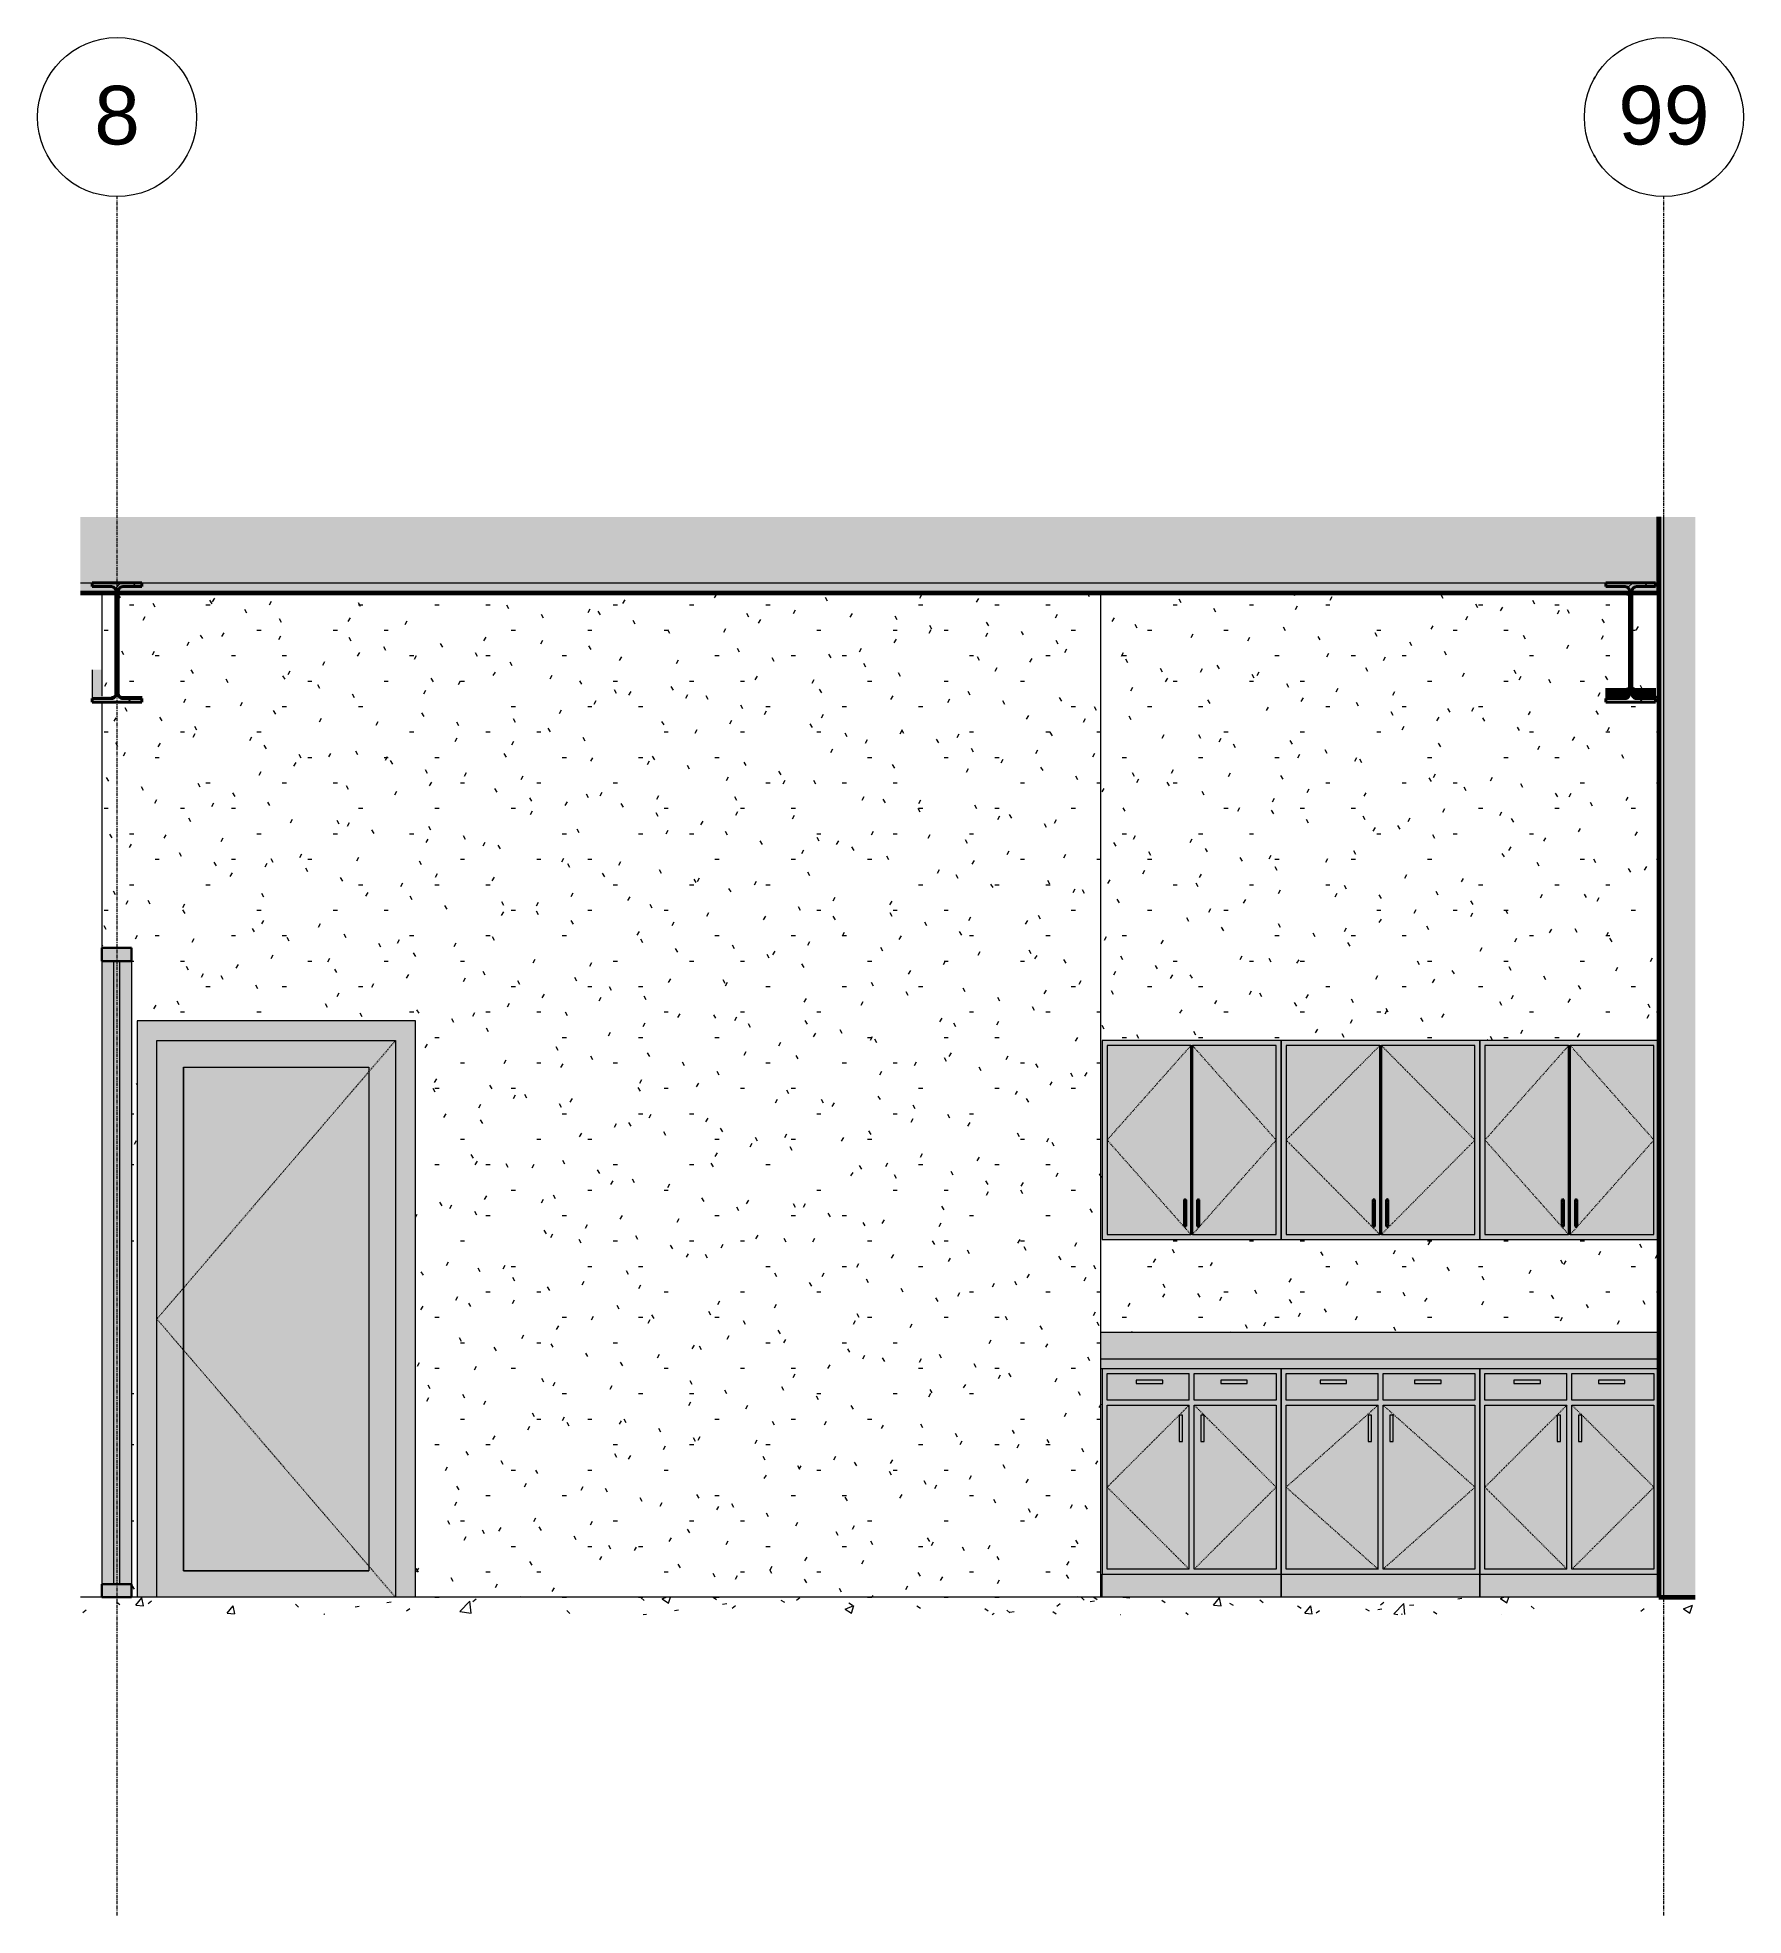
# Model space of a CAD drawing. Header units: inches. Extents: x -1667 to 6641, y -48 to 265.
# Drawn here: x 6383.4 to 6640.7, y -48 to 235.3 of the extents above; entities that cross this region are included whole.
import ezdxf

# ---------------------------------------------------------------- set-up
doc = ezdxf.new("R2010")
doc.units = ezdxf.units.IN
doc.header["$MEASUREMENT"] = 0
for name, pattern in [('Dash', [0.25, 0.125, -0.125]), ('Dash 1_16_', [0.125, 0.0625, -0.0625]), ('Grid Line 1_2_', [0.875, 0.5, -0.125, 0.125, -0.125])]:
    doc.linetypes.add(name, pattern=pattern)
for name, color, linetype, lineweight in [('A-DOOR', 31, 'Continuous', 18), ('A-DOOR-FRAM', 31, 'Continuous', 9), ('A-DOOR-GLAZ', 31, 'Continuous', 9), ('A-GLAZ-CURT', 52, 'Continuous', 9), ('A-GLAZ-CWMG', 51, 'Continuous', 9), ('A-ROOF', 132, 'Continuous', 18), ('A-ROOF-PATT', 132, 'Continuous', 60), ('A-WALL', 113, 'Continuous', 18), ('A-WALL-PATT', 111, 'Continuous', 18), ('C-BLDG-PADS', 91, 'Continuous', 9), ('I-WALL', 2, 'Continuous', 18), ('L-SITE-WALL', 31, 'Continuous', 18), ('Q-CASE', 31, 'Continuous', 9), ('S-BEAM', 12, 'Continuous', 9), ('S-GRID', 1, 'Continuous', 9), ('S-GRID-IDEN', 1, 'Continuous', 9)]:
    doc.layers.add(name, color=color, linetype=linetype, lineweight=lineweight)
doc.styles.add('Arial', font='arial.ttf', dxfattribs={"height": 8.851796})
pattern_1 = [(161.57, (6547.226, 0.24), (-1.92045124, 0.00015035), [0, -13.661, 1.517, 0]), (18.43, (6546.746, 0.24), (-1.92045124, -0.00015035), [0, -13.661, 1.517, 0]), (108.43, (6547.226, 0.24), (0.95996907, -4.80073665), [4.553, -10.625]), (71.57, (6546.746, 0.24), (0.95996907, 4.80073665), [4.553, -10.625])]
pattern_2 = [(45, (6546.986, 0), (-4.751758, 4.751758), []), (45, (6546.986, 7.2), (-4.751758, 4.751758), [])]
pattern_3 = [(0, (6546.986, 0), (15.36, 3.84), [0.634, -10.886, 0.634, -10.886, -61.44]), (0, (6546.986, 0), (15.36, 3.84), [-23.04, 0.634, -22.406, 0.634, -10.886, -26.88]), (0, (6546.986, 0), (15.36, 3.84), [-57.6, 0.634, -7.046, 0.634, -18.566]), (120, (6552.746, 1.92), (-11.00554, 11.38215), [0.634, -10.886, 0.634, -10.886, -61.44]), (120, (6552.746, 1.92), (-11.00554, 11.38215), [-23.04, 0.634, -22.406, 0.634, -10.886, -26.88]), (120, (6552.746, 1.92), (-11.00554, 11.38215), [-57.6, 0.634, -7.046, 0.634, -18.566]), (240, (6554.666, 9.6), (-4.35446, -15.22215), [0.634, -10.886, 0.634, -10.886, -61.44]), (240, (6554.666, 9.6), (-4.35446, -15.22215), [-23.04, 0.634, -22.406, 0.634, -10.886, -26.88]), (240, (6554.666, 9.6), (-4.35446, -15.22215), [-57.6, 0.634, -7.046, 0.634, -18.566])]

# ---------------------------------------------------------------- blocks, each defined once
blk = doc.blocks.new('W-Wide Flange - W18X50-622134-Conference - North Elevation')
at = {"layer": 'S-BEAM'}
h = blk.add_hatch(dxfattribs=at)
h.set_pattern_fill('FP_42', color=256, style=0, pattern_type=2)
h.set_pattern_definition(pattern_2)
h.paths.add_polyline_path([(1801.12, 135.05), (1804.69, 135.05), (1804.69, 135.63), (1801.64, 135.64), (1801.5, 135.69), (1801.37, 135.77), (1801.26, 135.88), (1801.18, 136.01), (1801.12, 136.23), (1801.11, 136.31), (1801.13, 151.97), (1801.18, 152.11), (1801.26, 152.24), (1801.37, 152.35), (1801.5, 152.43), (1801.64, 152.48), (1801.79, 152.5), (1804.69, 152.5), (1804.69, 153.07), (1797.19, 153.07), (1797.19, 152.5), (1800.23, 152.48), (1800.37, 152.43), (1800.5, 152.35), (1800.61, 152.24), (1800.69, 152.11), (1800.74, 151.97), (1800.76, 151.82), (1800.74, 136.15), (1800.69, 136.01), (1800.61, 135.88), (1800.5, 135.77), (1800.37, 135.69), (1800.23, 135.64), (1800.08, 135.63), (1797.19, 135.63), (1797.19, 135.05), (1799.22, 135.05)], flags=0)
for points in [[(1797.19, 135.63), (1800.08, 135.64), (1800.08, 135.98), (1798.62, 135.98), (1798.62, 139.95), (1797.19, 139.95), (1797.19, 137.14)], [(1800.08, 135.63), (1800.23, 135.64), (1800.38, 135.7), (1800.51, 135.78), (1800.62, 135.89), (1800.7, 136.03), (1800.74, 136.18), (1800.76, 136.31), (1800.74, 136.51), (1800.69, 136.36), (1800.6, 136.23), (1800.49, 136.12), (1800.36, 136.04), (1800.21, 136), (1800.08, 135.98), (1800.08, 135.64)], [(1801.79, 135.63), (1801.79, 135.98), (1801.64, 136), (1801.49, 136.06), (1801.36, 136.14), (1801.25, 136.25), (1801.17, 136.39), (1801.12, 136.59), (1801.11, 136.66), (1801.13, 136.15), (1801.19, 136), (1801.27, 135.87), (1801.38, 135.77), (1801.52, 135.69), (1801.67, 135.64)], [(1804.69, 135.63), (1804.69, 135.98), (1801.79, 135.98), (1801.79, 135.63), (1803.03, 135.63)]]:
    blk.add_hatch(color=71, dxfattribs=at).paths.add_polyline_path(points, flags=0)
at = {"layer": 'S-BEAM', "color": 170, "lineweight": 40}
for p, q in [((1804.69, 153.07), (1797.19, 153.07)), ((1797.19, 153.07), (1797.19, 152.5)), ((1804.69, 152.5), (1804.69, 153.07)), ((1797.19, 152.5), (1800.08, 152.5)), ((1800.76, 151.82), (1800.76, 136.31)), ((1801.11, 136.31), (1801.11, 151.82)), ((1801.79, 152.5), (1804.69, 152.5)), ((1800.08, 135.63), (1797.19, 135.63)), ((1797.19, 135.63), (1797.19, 135.05)), ((1797.19, 135.05), (1804.69, 135.05)), ((1804.69, 135.63), (1801.79, 135.63)), ((1804.69, 135.05), (1804.69, 135.63))]:
    blk.add_line(p, q, dxfattribs=at)
at = {"layer": 'S-BEAM', "color": 7}
for p, q in [((1797.19, 139.95), (1797.19, 135.63)), ((1804.69, 135.63), (1804.69, 135.98))]:
    blk.add_line(p, q, dxfattribs=at)
at = {"layer": 'S-BEAM', "color": 170, "lineweight": 40, "flags": 128}
for points in [[(1800.08, 152.5), (1800.23, 152.48), (1800.37, 152.43), (1800.5, 152.35), (1800.61, 152.24), (1800.69, 152.11), (1800.74, 151.97), (1800.76, 151.82)], [(1801.11, 151.82), (1801.13, 151.97), (1801.18, 152.11), (1801.26, 152.24), (1801.37, 152.35), (1801.5, 152.43), (1801.64, 152.48), (1801.79, 152.5)], [(1800.76, 136.31), (1800.74, 136.15), (1800.69, 136.01), (1800.61, 135.88), (1800.5, 135.77), (1800.37, 135.69), (1800.23, 135.64), (1800.08, 135.63)], [(1801.79, 135.63), (1801.64, 135.64), (1801.5, 135.69), (1801.37, 135.77), (1801.26, 135.88), (1801.18, 136.01), (1801.13, 136.15), (1801.11, 136.31)]]:
    blk.add_lwpolyline(points, dxfattribs=at)
blk = doc.blocks.new('W-Wide Flange - W18X50-V48-Conference - North Elevation')
at = {"layer": 'S-BEAM'}
h = blk.add_hatch(dxfattribs=at)
h.set_pattern_fill('FP_42', color=256, style=0, pattern_type=2)
h.set_pattern_definition(pattern_2)
h.paths.add_polyline_path([(2031.43, 135.05), (2033.06, 135.05), (2033.06, 135.63), (2030.02, 135.64), (2029.87, 135.69), (2029.75, 135.77), (2029.64, 135.88), (2029.56, 136.01), (2029.51, 136.15), (2029.49, 136.31), (2029.51, 151.97), (2029.56, 152.11), (2029.64, 152.24), (2029.75, 152.35), (2029.87, 152.43), (2030.02, 152.48), (2030.17, 152.5), (2033.06, 152.5), (2033.06, 153.07), (2025.56, 153.07), (2025.56, 152.5), (2028.61, 152.48), (2028.75, 152.43), (2028.88, 152.35), (2028.99, 152.24), (2029.07, 152.11), (2029.12, 151.97), (2029.13, 151.82), (2029.12, 136.15), (2029.07, 136.01), (2028.99, 135.88), (2028.88, 135.77), (2028.75, 135.69), (2028.61, 135.64), (2028.45, 135.63), (2025.56, 135.63), (2025.56, 135.05), (2029.52, 135.05)], flags=0)
for points in [[(2025.56, 135.63), (2028.45, 135.64), (2028.45, 137.19), (2025.56, 137.19), (2025.56, 137.14)], [(2028.45, 135.63), (2028.61, 135.64), (2028.76, 135.7), (2028.89, 135.78), (2028.99, 135.89), (2029.07, 136.03), (2029.12, 136.18), (2029.13, 136.31), (2029.12, 137.72), (2029.06, 137.57), (2028.95, 137.41), (2028.87, 137.33), (2028.7, 137.24), (2028.55, 137.2), (2028.45, 137.19), (2028.45, 135.64)], [(2030.17, 135.63), (2030.17, 137.19), (2029.92, 137.24), (2029.83, 137.29), (2029.71, 137.38), (2029.63, 137.46), (2029.55, 137.6), (2029.5, 137.74), (2029.49, 137.87), (2029.51, 136.15), (2029.56, 136), (2029.65, 135.87), (2029.76, 135.77), (2029.89, 135.69), (2030.04, 135.64)], [(2033.06, 135.63), (2033.06, 137.19), (2030.17, 137.19), (2030.17, 135.63), (2031.43, 135.63)]]:
    blk.add_hatch(color=71, dxfattribs=at).paths.add_polyline_path(points, flags=0)
at = {"layer": 'S-BEAM', "color": 170, "lineweight": 40}
for p, q in [((2033.06, 153.07), (2025.56, 153.07)), ((2025.56, 153.07), (2025.56, 152.5)), ((2033.06, 152.5), (2033.06, 153.07)), ((2025.56, 152.5), (2028.45, 152.5)), ((2029.13, 151.82), (2029.13, 136.31)), ((2029.49, 136.31), (2029.49, 151.82)), ((2030.17, 152.5), (2033.06, 152.5)), ((2028.45, 135.63), (2025.56, 135.63)), ((2025.56, 135.63), (2025.56, 135.05)), ((2025.56, 135.05), (2033.06, 135.05)), ((2033.06, 135.63), (2030.17, 135.63)), ((2033.06, 135.05), (2033.06, 135.63))]:
    blk.add_line(p, q, dxfattribs=at)
at = {"layer": 'S-BEAM', "color": 7}
for p, q in [((2025.56, 137.19), (2025.56, 135.63)), ((2033.06, 135.63), (2033.06, 137.19))]:
    blk.add_line(p, q, dxfattribs=at)
at = {"layer": 'S-BEAM', "color": 170, "lineweight": 40, "flags": 128}
for points in [[(2028.45, 152.5), (2028.61, 152.48), (2028.75, 152.43), (2028.88, 152.35), (2028.99, 152.24), (2029.07, 152.11), (2029.12, 151.97), (2029.13, 151.82)], [(2029.49, 151.82), (2029.51, 151.97), (2029.56, 152.11), (2029.64, 152.24), (2029.75, 152.35), (2029.87, 152.43), (2030.02, 152.48), (2030.17, 152.5)], [(2029.13, 136.31), (2029.12, 136.15), (2029.07, 136.01), (2028.99, 135.88), (2028.88, 135.77), (2028.75, 135.69), (2028.61, 135.64), (2028.45, 135.63)], [(2030.17, 135.63), (2030.02, 135.64), (2029.87, 135.69), (2029.75, 135.77), (2029.64, 135.88), (2029.56, 136.01), (2029.51, 136.15), (2029.49, 136.31)]]:
    blk.add_lwpolyline(points, dxfattribs=at)
blk = doc.blocks.new('Grid - Grid Head - Circle-50561-Conference - North Elevation')
at = {"layer": 'S-GRID-IDEN', "color": 7}
blk.add_circle((2034.31, 223.35), 12, dxfattribs=at)
blk = doc.blocks.new('Open Source Metal Building_Exterior_rvt-20-Conference - North Elevation')
at = {"layer": 'A-ROOF', "lineweight": 5}
blk.add_hatch(color=90, dxfattribs=at).paths.add_polyline_path([(2008.59, 151.57), (2033.56, 151.57), (2033.56, 153.07), (1795.41, 153.07), (1795.41, 151.57), (1978.13, 151.57)], flags=0)
at = {"layer": 'A-ROOF-PATT', "lineweight": 9}
h = blk.add_hatch(dxfattribs=at)
h.set_pattern_fill('FP_41', color=8, style=0, pattern_type=2)
h.set_pattern_definition(pattern_1)
h.paths.add_polyline_path([(2008.59, 153.07), (2033.56, 153.07), (2033.56, 163.01), (1795.41, 163.01), (1795.41, 153.07), (1978.13, 153.07)], flags=0)
at = {"layer": 'A-WALL-PATT', "lineweight": 9}
h = blk.add_hatch(dxfattribs=at)
h.set_pattern_fill('FP_41', color=8, style=0, pattern_type=2)
h.set_pattern_definition(pattern_1)
h.paths.add_polyline_path([(2034.31, 0), (2039.04, 0), (2039.04, 163.01), (2034.31, 163.01), (2034.31, 38.8)], flags=0)
at = {"layer": 'C-BLDG-PADS'}
h = blk.add_hatch(dxfattribs=at)
h.set_pattern_fill('FP_43', style=0, pattern_type=2)
h.set_pattern_definition([(50, (6546.986, 0), (13.77135, -1.20496), [1.44, -15.84]), (355, (6546.986, 0), (-2.66442, 14.442176), [1.152, -12.672]), (100.451, (6548.134, -0.1), (11.107076, 13.237366), [1.224, -13.462]), (46.184, (6546.986, 3.84), (20.491284, -3.17785), [2.16, -23.76]), (96.636, (6548.694, 3.575), (17.94587, 18.70315), [1.836, -20.193]), (351.184, (6546.986, 3.84), (17.94541, 18.70261), [1.728, -19.008]), (21, (6548.906, 2.88), (11.460518, -7.730365), [1.44, -15.84]), (326, (6548.906, 2.88), (4.67135, 13.92315), [1.152, -12.672]), (71.451, (6549.861, 2.236), (16.13207, 6.192844), [1.224, -13.462]), (37.5, (6546.986, 0), (0.233123, 6.39175), [0.634, -11.885, 0.634, -12.23, -12.72]), (37.5, (6546.986, 0), (0.233123, 6.39175), [-25.382, 0.634, -12.086]), (7.5, (6546.986, 0), (5.0507295, 7.573041), [0.634, -6.701, 0.634, -11.597, -4.848]), (7.5, (6546.986, 0), (5.0507295, 7.573041), [-19.565, 0.634, -4.214]), (327.5, (6542.705, 0), (10.2495805, -0.43289), [0.634, -4.166, 0.634, -14.342, -19.872]), (327.5, (6542.705, 0), (10.2495805, -0.43289), [-19.776, 0.634, -19.238]), (317.5, (6540.785, 0), (11.19739, 1.922144), [0.634, -5.606, 0.634, -9.312, -14.112]), (317.5, (6540.785, 0), (11.19739, 1.922144), [-16.186, 0.634, -13.478])])
h.paths.add_polyline_path([(1795.41, -2.6), (2039.04, -2.6), (2039.04, 0), (1795.41, 0)], flags=0)
at = {"layer": 'L-SITE-WALL', "lineweight": 5}
blk.add_hatch(color=21, dxfattribs=at).paths.add_polyline_path([(2033.56, 0), (2034.31, 0), (2034.31, 163.01), (2033.56, 163.01), (2033.56, 38.8)], flags=0)
at = {"layer": 'A-ROOF', "color": 130, "lineweight": 60}
for p, q in [((2033.56, 151.57), (2033.56, 163.01)), ((1795.41, 151.57), (2033.56, 151.57))]:
    blk.add_line(p, q, dxfattribs=at)
at = {"layer": 'A-ROOF', "color": 250}
blk.add_line((1795.41, 153.07), (2033.56, 153.07), dxfattribs=at)
at = {"layer": 'A-WALL', "color": 250}
blk.add_line((2034.31, 0), (2034.31, 163.01), dxfattribs=at)
at = {"layer": 'C-BLDG-PADS', "color": 250, "lineweight": 18}
blk.add_line((2039.04, 0), (1795.41, 0), dxfattribs=at)
at = {"layer": 'L-SITE-WALL', "color": 130, "lineweight": 60}
for p, q in [((2033.56, 163.01), (2033.56, 0)), ((2033.56, 0), (2039.04, 0))]:
    blk.add_line(p, q, dxfattribs=at)
at = {"layer": 'S-GRID', "linetype": 'Grid Line 1_2_'}
for p, q in [((1800.94, -48), (1800.94, 211.35)), ((2034.31, -48), (2034.31, 211.35))]:
    blk.add_line(p, q, dxfattribs=at)
at = {"lineweight": 9}
for name in ['W-Wide Flange - W18X50-622134-Conference - North Elevation', 'W-Wide Flange - W18X50-V48-Conference - North Elevation']:
    blk.add_blockref(name, (0, 0), dxfattribs=at)
at = {"layer": 'S-GRID-IDEN', "attachment_point": 2, "line_spacing_factor": 0.938532, "style": 'Arial', "bg_fill": 3, "box_fill_scale": 1.25, "bg_fill_color": 0, "bg_fill_transparency": 0}
for s, insert, char_height, width in [('8', (1800.93, 228.07), 8.85, 8.208), ('99', (2034.31, 228.07), 8.852, 16.416)]:
    blk.add_mtext(s, dxfattribs=dict(at, insert=insert, char_height=char_height, width=width))
at = {"color": 90, "lineweight": 5}
for p in [(-233.37, 0), (0, 0)]:
    blk.add_blockref('Grid - Grid Head - Circle-50561-Conference - North Elevation', p, dxfattribs=at)
blk = doc.blocks.new('Single-Glass 1 - 36_ x 84_-564710-Conference - North Elevation')
at = {"layer": 'A-DOOR', "lineweight": 9}
h = blk.add_hatch(color=256, dxfattribs=at)
h.paths.add_polyline_path([(1842.94, 0), (1842.94, 84), (1806.94, 84), (1806.94, 0)], flags=0)
h.paths.add_polyline_path([(1810.94, 4), (1810.94, 80), (1838.94, 80), (1838.94, 4)], flags=0)
at = {"layer": 'A-DOOR-FRAM'}
blk.add_hatch(color=256, dxfattribs=at).paths.add_polyline_path([(1845.94, 0), (1845.94, 87), (1803.94, 87), (1803.94, 0), (1806.94, 0), (1806.94, 84), (1842.94, 84), (1842.94, 0)], flags=0)
at = {"layer": 'A-DOOR-GLAZ'}
blk.add_hatch(color=256, dxfattribs=at).paths.add_polyline_path([(1838.94, 4), (1838.94, 80), (1810.94, 80), (1810.94, 4)], flags=0)
at = {"layer": 'A-DOOR', "linetype": 'Dash 1_16_', "lineweight": 9}
for p in [(1842.94, 84), (1842.94, 0)]:
    blk.add_line(p, (1806.94, 42), dxfattribs=at)
at = {"layer": 'A-DOOR', "lineweight": 9}
for p, q in [((1810.94, 4), (1810.94, 80)), ((1810.94, 80), (1838.94, 80)), ((1838.94, 80), (1838.94, 4)), ((1838.94, 4), (1810.94, 4))]:
    blk.add_line(p, q, dxfattribs=at)
at = {"layer": 'A-DOOR-FRAM'}
for p, q in [((1845.94, 87), (1803.94, 87)), ((1803.94, 87), (1803.94, 0)), ((1845.94, 0), (1845.94, 87)), ((1806.94, 84), (1842.94, 84)), ((1806.94, 0), (1806.94, 84)), ((1842.94, 84), (1842.94, 0))]:
    blk.add_line(p, q, dxfattribs=at)
at = {"layer": 'A-DOOR-GLAZ'}
for p, q in [((1810.94, 80), (1838.94, 80)), ((1810.94, 80), (1810.94, 4)), ((1838.94, 80), (1838.94, 4)), ((1810.94, 4), (1838.94, 4))]:
    blk.add_line(p, q, dxfattribs=at)
blk = doc.blocks.new('System Panel - Exterior Glazing-430016-Conference - North Elevation')
at = {"layer": 'A-GLAZ-CURT', "transparency": 33554649}
blk.add_hatch(color=256, dxfattribs=at).paths.add_polyline_path([(1801.37, 2), (1801.37, 96), (1800.37, 96), (1800.37, 2)], flags=0)
at = {"layer": 'A-GLAZ-CURT', "lineweight": 18}
for p, q in [((1801.37, 96), (1800.37, 96)), ((1800.37, 96), (1800.37, 2)), ((1801.37, 2), (1801.37, 96)), ((1800.37, 2), (1801.37, 2))]:
    blk.add_line(p, q, dxfattribs=at)
at = {"layer": 'A-GLAZ-CURT'}
for p, q in [((1800.37, 96), (1801.37, 96)), ((1800.37, 96), (1800.37, 2)), ((1801.37, 2), (1801.37, 96)), ((1800.37, 2), (1801.37, 2))]:
    blk.add_line(p, q, dxfattribs=at)
blk = doc.blocks.new('Rectangular Mullion - Exterior 2_ x 4_5_-430052-Conference - North Elevation')
at = {"layer": 'A-GLAZ-CWMG'}
blk.add_hatch(color=256, dxfattribs=at).paths.add_polyline_path([(1803.12, 96), (1803.12, 98), (1798.62, 98), (1798.62, 96)], flags=0)
at = {"layer": 'A-GLAZ-CWMG', "lineweight": 30}
for p, q in [((1803.12, 98), (1798.62, 98)), ((1798.62, 98), (1798.62, 96)), ((1803.12, 96), (1803.12, 98)), ((1798.62, 96), (1803.12, 96))]:
    blk.add_line(p, q, dxfattribs=at)
blk = doc.blocks.new('Rectangular Mullion - Exterior 2_ x 4_5_-435970-Conference - North Elevation')
at = {"layer": 'A-GLAZ-CWMG'}
blk.add_hatch(color=256, dxfattribs=at).paths.add_polyline_path([(1803.12, 0), (1803.12, 2), (1798.62, 2), (1798.62, 0)], flags=0)
at = {"layer": 'A-GLAZ-CWMG', "lineweight": 30}
for p, q in [((1803.12, 2), (1798.62, 2)), ((1798.62, 2), (1798.62, 0)), ((1798.62, 0), (1803.12, 0)), ((1803.12, 0), (1803.12, 2))]:
    blk.add_line(p, q, dxfattribs=at)
blk = doc.blocks.new('Rectangular Mullion - Exterior 2_ x 4_5_-430056-Conference - North Elevation')
at = {"layer": 'A-GLAZ-CWMG'}
h = blk.add_hatch(color=256, dxfattribs=at)
h.paths.add_polyline_path([(1800.37, 2), (1800.37, 96), (1798.62, 96), (1798.62, 2)], flags=0)
h.paths.add_polyline_path([(1803.12, 2), (1803.12, 96), (1801.37, 96), (1801.37, 2)], flags=0)
blk.add_hatch(color=256, dxfattribs=at).paths.add_polyline_path([(1801.37, 2), (1801.37, 96), (1800.37, 96), (1800.37, 2)], flags=0)
for p, q in [((1798.62, 96), (1800.37, 96)), ((1798.62, 96), (1798.62, 2)), ((1800.37, 96), (1801.37, 96)), ((1801.37, 96), (1803.12, 96)), ((1803.12, 96), (1803.12, 2)), ((1800.37, 2), (1798.62, 2)), ((1801.37, 2), (1800.37, 2)), ((1803.12, 2), (1801.37, 2))]:
    blk.add_line(p, q, dxfattribs=at)
blk = doc.blocks.new('Counter Top - 24_ Depth-616032-Conference - North Elevation')
at = {"layer": 'Q-CASE'}
for points in [[(2033.56, 36), (2033.56, 40), (1949.31, 40), (1949.31, 36), (1978.13, 36)], [(1978.13, 34.5), (2033.56, 34.5), (2033.56, 36), (1949.31, 36), (1949.31, 34.5)]]:
    blk.add_hatch(color=256, dxfattribs=at).paths.add_polyline_path(points, flags=0)
for p, q in [((1949.31, 40), (2033.56, 40)), ((1949.31, 36), (2033.56, 36)), ((2033.56, 34.5), (1949.31, 34.5))]:
    blk.add_line(p, q, dxfattribs=at)
blk = doc.blocks.new('Upper Cabinet-Double Door-Wall - 27_-616349-Conference - North Elevation')
at = {"layer": 'Q-CASE'}
h = blk.add_hatch(color=256, dxfattribs=at)
h.paths.add_polyline_path([(1949.56, 54), (1976.56, 54), (1976.56, 84), (1949.56, 84), (1949.56, 59.5)], flags=0)
h.paths.add_polyline_path([(1961, 54.75), (1950.31, 54.75), (1950.31, 83.25), (1975.81, 83.25), (1975.81, 54.75), (1962.91, 54.75)], flags=0)
h = blk.add_hatch(color=256, dxfattribs=at)
h.paths.add_polyline_path([(1950.31, 54.75), (1962.94, 54.75), (1962.94, 83.25), (1950.31, 83.25), (1950.31, 59.5)], flags=0)
h.paths.add_polyline_path([(1963.19, 54.75), (1975.81, 54.75), (1975.81, 83.25), (1963.19, 83.25), (1963.19, 55.62)], flags=0)
h.paths.add_polyline_path([(1964.06, 55.77), (1963.93, 55.79), (1963.86, 55.87), (1963.82, 55.98), (1963.84, 60.1), (1963.88, 60.17), (1963.95, 60.23), (1964.17, 60.23), (1964.27, 60.13), (1964.31, 60.01), (1964.28, 55.9), (1964.24, 55.83), (1964.17, 55.77)], flags=0)
h.paths.add_polyline_path([(1962.06, 55.77), (1961.93, 55.79), (1961.86, 55.87), (1961.82, 55.98), (1961.84, 60.1), (1961.88, 60.17), (1961.95, 60.23), (1962.17, 60.23), (1962.27, 60.13), (1962.31, 60.01), (1962.28, 55.9), (1962.24, 55.83), (1962.17, 55.77), (1962.13, 55.77)], flags=0)
h.paths.add_polyline_path([(1962.06, 56.45), (1962.1, 56.5), (1962.02, 56.5)], flags=0)
h.paths.add_polyline_path([(1964.06, 56.45), (1964.1, 56.5), (1964.02, 56.5)], flags=0)
h.paths.add_polyline_path([(1962.1, 59.5), (1962.06, 59.55), (1962.02, 59.5), (1962.06, 59.5)], flags=0)
h.paths.add_polyline_path([(1964.06, 59.5), (1964.1, 59.5), (1964.06, 59.55), (1964.02, 59.5)], flags=0)
h.paths.add_polyline_path([(1962.25, 60.07), (1962.25, 60.08), (1962.25, 60.07)], flags=0)
h.paths.add_polyline_path([(1964.25, 60.07), (1964.25, 60.08), (1964.25, 60.07)], flags=0)
for points in [[(1963.19, 54.75), (1963.19, 83.25), (1962.94, 83.25), (1962.94, 54.75)], [(1961.87, 59.5), (1962.03, 59.5), (1962.06, 59.55), (1962.06, 60.23), (1961.93, 60.21), (1961.86, 60.13), (1961.82, 60.01), (1961.82, 59.5)], [(1962.26, 59.5), (1962.3, 59.5), (1962.31, 59.7), (1962.31, 59.9), (1962.31, 59.94), (1962.28, 60.1), (1962.23, 60.18), (1962.17, 60.23), (1962.06, 60.21), (1962.06, 59.55), (1962.1, 59.5), (1962.17, 59.5)], [(1963.87, 59.5), (1964.03, 59.5), (1964.06, 59.55), (1964.06, 60.23), (1963.93, 60.21), (1963.86, 60.13), (1963.82, 60.01), (1963.82, 59.5)], [(1964.26, 59.5), (1964.3, 59.5), (1964.31, 59.7), (1964.31, 59.9), (1964.31, 59.94), (1964.28, 60.1), (1964.23, 60.18), (1964.17, 60.23), (1964.06, 60.21), (1964.06, 59.55), (1964.1, 59.5), (1964.17, 59.5)], [(1962.06, 56.5), (1962.06, 59.5), (1961.82, 59.5), (1961.82, 56.5), (1961.95, 56.5)], [(1962.17, 56.5), (1962.31, 56.5), (1962.31, 59.5), (1962.06, 59.5), (1962.06, 56.5)], [(1963.87, 56.5), (1964.06, 56.5), (1964.06, 59.5), (1963.82, 59.5), (1963.82, 56.5), (1963.86, 56.5)], [(1964.06, 56.5), (1964.31, 56.5), (1964.31, 59.5), (1964.06, 59.5), (1964.06, 56.92)], [(1962.06, 55.77), (1962.06, 56.45), (1962.02, 56.5), (1961.82, 56.5), (1961.82, 56.3), (1961.81, 56.1), (1961.82, 56.06), (1961.84, 55.9), (1961.88, 55.83), (1961.95, 55.77)], [(1962.06, 55.77), (1962.19, 55.79), (1962.27, 55.87), (1962.31, 55.98), (1962.31, 56.5), (1962.1, 56.5), (1962.06, 56.45), (1962.06, 55.79)], [(1964.06, 55.77), (1964.06, 56.45), (1964.02, 56.5), (1963.82, 56.5), (1963.82, 56.3), (1963.81, 56.1), (1963.82, 56.06), (1963.84, 55.9), (1963.89, 55.82), (1963.95, 55.77)], [(1964.06, 55.77), (1964.19, 55.79), (1964.27, 55.87), (1964.31, 55.98), (1964.31, 56.5), (1964.1, 56.5), (1964.06, 56.45), (1964.06, 55.79)]]:
    blk.add_hatch(color=256, dxfattribs=at).paths.add_polyline_path(points, flags=0)
for p, q in [((1976.56, 84), (1949.56, 84)), ((1949.56, 84), (1949.56, 54)), ((1962.94, 83.25), (1950.31, 83.25)), ((1950.31, 83.25), (1950.31, 54.75)), ((1962.94, 83.25), (1963.19, 83.25)), ((1962.94, 54.75), (1962.94, 83.25)), ((1963.06, 83.25), (1963.06, 54.75)), ((1963.19, 83.25), (1963.19, 54.75)), ((1975.81, 83.25), (1963.19, 83.25)), ((1975.81, 54.75), (1975.81, 83.25)), ((1976.56, 54), (1976.56, 84)), ((1961.81, 59.5), (1961.81, 56.5)), ((1962.31, 56.5), (1962.31, 59.5)), ((1963.81, 59.5), (1963.81, 56.5)), ((1964.31, 56.5), (1964.31, 59.5)), ((1949.56, 54), (1976.56, 54)), ((1950.31, 54.75), (1962.94, 54.75)), ((1963.19, 54.75), (1962.94, 54.75)), ((1963.19, 54.75), (1975.81, 54.75))]:
    blk.add_line(p, q, dxfattribs=at)
at = {"layer": 'Q-CASE', "linetype": 'Dash'}
for p, q in [((1962.94, 83.25), (1950.31, 69)), ((1975.81, 69), (1963.19, 83.25)), ((1950.31, 69), (1962.94, 54.75)), ((1963.19, 54.75), (1975.81, 69))]:
    blk.add_line(p, q, dxfattribs=at)
at = {"layer": 'Q-CASE', "flags": 128}
for points in [[(1961.81, 60), (1961.81, 60), (1961.81, 60), (1961.81, 60), (1961.81, 59.99), (1961.81, 59.99), (1961.81, 59.99), (1961.81, 59.98), (1961.81, 59.97), (1961.81, 59.97), (1961.81, 59.96), (1961.81, 59.95), (1961.81, 59.94), (1961.81, 59.93), (1961.81, 59.92), (1961.81, 59.91), (1961.81, 59.9), (1961.81, 59.89), (1961.81, 59.88), (1961.81, 59.86), (1961.81, 59.85), (1961.81, 59.83), (1961.81, 59.82), (1961.81, 59.8), (1961.81, 59.79), (1961.81, 59.77), (1961.81, 59.75), (1961.81, 59.74), (1961.81, 59.72), (1961.81, 59.7), (1961.81, 59.68), (1961.81, 59.66), (1961.81, 59.64), (1961.81, 59.62), (1961.81, 59.6), (1961.81, 59.58), (1961.81, 59.57), (1961.81, 59.55), (1961.81, 59.53), (1961.81, 59.51), (1961.81, 59.5)], [(1962.31, 59.5), (1962.31, 59.52), (1962.31, 59.54), (1962.31, 59.56), (1962.31, 59.58), (1962.31, 59.6), (1962.31, 59.62), (1962.31, 59.64), (1962.31, 59.66), (1962.31, 59.68), (1962.31, 59.69), (1962.31, 59.71), (1962.31, 59.73), (1962.31, 59.75), (1962.31, 59.77), (1962.31, 59.78), (1962.31, 59.8), (1962.31, 59.81), (1962.31, 59.83), (1962.31, 59.84), (1962.31, 59.86), (1962.31, 59.87), (1962.31, 59.89), (1962.31, 59.9), (1962.31, 59.91), (1962.31, 59.92), (1962.31, 59.93), (1962.31, 59.94), (1962.31, 59.95), (1962.31, 59.96), (1962.31, 59.97), (1962.31, 59.97), (1962.31, 59.98), (1962.31, 59.98), (1962.31, 59.99), (1962.31, 59.99), (1962.31, 60), (1962.31, 60), (1962.31, 60), (1962.31, 60)], [(1963.81, 60), (1963.81, 60), (1963.81, 60), (1963.81, 60), (1963.81, 59.99), (1963.81, 59.99), (1963.81, 59.99), (1963.81, 59.98), (1963.81, 59.97), (1963.81, 59.97), (1963.81, 59.96), (1963.81, 59.95), (1963.81, 59.94), (1963.81, 59.93), (1963.81, 59.92), (1963.81, 59.91), (1963.81, 59.9), (1963.81, 59.89), (1963.81, 59.88), (1963.81, 59.86), (1963.81, 59.85), (1963.81, 59.83), (1963.81, 59.82), (1963.81, 59.8), (1963.81, 59.79), (1963.81, 59.77), (1963.81, 59.75), (1963.81, 59.74), (1963.81, 59.72), (1963.81, 59.7), (1963.81, 59.68), (1963.81, 59.66), (1963.81, 59.64), (1963.81, 59.62), (1963.81, 59.6), (1963.81, 59.58), (1963.81, 59.57), (1963.81, 59.55), (1963.81, 59.53), (1963.81, 59.51), (1963.81, 59.5)], [(1964.31, 59.5), (1964.31, 59.52), (1964.31, 59.54), (1964.31, 59.56), (1964.31, 59.58), (1964.31, 59.6), (1964.31, 59.62), (1964.31, 59.64), (1964.31, 59.66), (1964.31, 59.68), (1964.31, 59.69), (1964.31, 59.71), (1964.31, 59.73), (1964.31, 59.75), (1964.31, 59.77), (1964.31, 59.78), (1964.31, 59.8), (1964.31, 59.81), (1964.31, 59.83), (1964.31, 59.84), (1964.31, 59.86), (1964.31, 59.87), (1964.31, 59.89), (1964.31, 59.9), (1964.31, 59.91), (1964.31, 59.92), (1964.31, 59.93), (1964.31, 59.94), (1964.31, 59.95), (1964.31, 59.96), (1964.31, 59.97), (1964.31, 59.97), (1964.31, 59.98), (1964.31, 59.98), (1964.31, 59.99), (1964.31, 59.99), (1964.31, 60), (1964.31, 60), (1964.31, 60), (1964.31, 60)], [(1961.81, 56.5), (1961.81, 56.48), (1961.81, 56.46), (1961.81, 56.44), (1961.81, 56.42), (1961.81, 56.4), (1961.81, 56.38), (1961.81, 56.36), (1961.81, 56.34), (1961.81, 56.32), (1961.81, 56.31), (1961.81, 56.29), (1961.81, 56.27), (1961.81, 56.25), (1961.81, 56.23), (1961.81, 56.22), (1961.81, 56.2), (1961.81, 56.19), (1961.81, 56.17), (1961.81, 56.16), (1961.81, 56.14), (1961.81, 56.13), (1961.81, 56.11), (1961.81, 56.1), (1961.81, 56.09), (1961.81, 56.08), (1961.81, 56.07), (1961.81, 56.06), (1961.81, 56.05), (1961.81, 56.04), (1961.81, 56.03), (1961.81, 56.03), (1961.81, 56.02), (1961.81, 56.02), (1961.81, 56.01), (1961.81, 56.01), (1961.81, 56), (1961.81, 56), (1961.81, 56), (1961.81, 56)], [(1962.31, 56), (1962.31, 56), (1962.31, 56), (1962.31, 56), (1962.31, 56.01), (1962.31, 56.01), (1962.31, 56.01), (1962.31, 56.02), (1962.31, 56.03), (1962.31, 56.03), (1962.31, 56.04), (1962.31, 56.05), (1962.31, 56.06), (1962.31, 56.07), (1962.31, 56.08), (1962.31, 56.09), (1962.31, 56.1), (1962.31, 56.11), (1962.31, 56.12), (1962.31, 56.14), (1962.31, 56.15), (1962.31, 56.17), (1962.31, 56.18), (1962.31, 56.2), (1962.31, 56.21), (1962.31, 56.23), (1962.31, 56.25), (1962.31, 56.26), (1962.31, 56.28), (1962.31, 56.3), (1962.31, 56.32), (1962.31, 56.34), (1962.31, 56.36), (1962.31, 56.38), (1962.31, 56.4), (1962.31, 56.42), (1962.31, 56.43), (1962.31, 56.45), (1962.31, 56.47), (1962.31, 56.49), (1962.31, 56.5)], [(1963.81, 56.5), (1963.81, 56.48), (1963.81, 56.46), (1963.81, 56.44), (1963.81, 56.42), (1963.81, 56.4), (1963.81, 56.38), (1963.81, 56.36), (1963.81, 56.34), (1963.81, 56.32), (1963.81, 56.31), (1963.81, 56.29), (1963.81, 56.27), (1963.81, 56.25), (1963.81, 56.23), (1963.81, 56.22), (1963.81, 56.2), (1963.81, 56.19), (1963.81, 56.17), (1963.81, 56.16), (1963.81, 56.14), (1963.81, 56.13), (1963.81, 56.11), (1963.81, 56.1), (1963.81, 56.09), (1963.81, 56.08), (1963.81, 56.07), (1963.81, 56.06), (1963.81, 56.05), (1963.81, 56.04), (1963.81, 56.03), (1963.81, 56.03), (1963.81, 56.02), (1963.81, 56.02), (1963.81, 56.01), (1963.81, 56.01), (1963.81, 56), (1963.81, 56), (1963.81, 56), (1963.81, 56)], [(1964.31, 56), (1964.31, 56), (1964.31, 56), (1964.31, 56), (1964.31, 56.01), (1964.31, 56.01), (1964.31, 56.01), (1964.31, 56.02), (1964.31, 56.03), (1964.31, 56.03), (1964.31, 56.04), (1964.31, 56.05), (1964.31, 56.06), (1964.31, 56.07), (1964.31, 56.08), (1964.31, 56.09), (1964.31, 56.1), (1964.31, 56.11), (1964.31, 56.12), (1964.31, 56.14), (1964.31, 56.15), (1964.31, 56.17), (1964.31, 56.18), (1964.31, 56.2), (1964.31, 56.21), (1964.31, 56.23), (1964.31, 56.25), (1964.31, 56.26), (1964.31, 56.28), (1964.31, 56.3), (1964.31, 56.32), (1964.31, 56.34), (1964.31, 56.36), (1964.31, 56.38), (1964.31, 56.4), (1964.31, 56.42), (1964.31, 56.43), (1964.31, 56.45), (1964.31, 56.47), (1964.31, 56.49), (1964.31, 56.5)]]:
    blk.add_lwpolyline(points, dxfattribs=at)
blk = doc.blocks.new('Upper Cabinet-Double Door-Wall - 30_-616434-Conference - North Elevation')
at = {"layer": 'Q-CASE'}
h = blk.add_hatch(color=256, dxfattribs=at)
h.paths.add_polyline_path([(1977.31, 54), (2006.56, 54), (2006.56, 84), (1976.56, 84), (1976.56, 54)], flags=0)
h.paths.add_polyline_path([(1991.44, 54.75), (1977.31, 54.75), (1977.31, 83.25), (2005.81, 83.25), (2005.81, 54.75), (1991.46, 54.75)], flags=0)
h = blk.add_hatch(color=256, dxfattribs=at)
h.paths.add_polyline_path([(1991.69, 54.75), (2005.81, 54.75), (2005.81, 83.25), (1991.69, 83.25), (1991.69, 55.62)], flags=0)
h.paths.add_polyline_path([(1978.13, 54.75), (1991.44, 54.75), (1991.44, 83.25), (1977.31, 83.25), (1977.31, 54.75)], flags=0)
h.paths.add_polyline_path([(1992.56, 55.77), (1992.43, 55.79), (1992.36, 55.87), (1992.32, 55.98), (1992.34, 60.1), (1992.38, 60.17), (1992.45, 60.23), (1992.67, 60.23), (1992.77, 60.13), (1992.81, 60.01), (1992.78, 55.9), (1992.74, 55.83), (1992.67, 55.77)], flags=0)
h.paths.add_polyline_path([(1990.56, 55.77), (1990.43, 55.79), (1990.36, 55.87), (1990.32, 55.98), (1990.34, 60.1), (1990.38, 60.17), (1990.45, 60.23), (1990.67, 60.23), (1990.77, 60.13), (1990.81, 60.01), (1990.78, 55.9), (1990.74, 55.83), (1990.67, 55.77), (1990.63, 55.77)], flags=0)
h.paths.add_polyline_path([(1992.56, 56.45), (1992.6, 56.5), (1992.52, 56.5), (1992.54, 56.47)], flags=0)
h.paths.add_polyline_path([(1990.56, 56.45), (1990.6, 56.5), (1990.52, 56.5)], flags=0)
h.paths.add_polyline_path([(1990.56, 59.5), (1990.6, 59.5), (1990.56, 59.55), (1990.52, 59.5)], flags=0)
h.paths.add_polyline_path([(1992.56, 59.5), (1992.6, 59.5), (1992.56, 59.55), (1992.52, 59.5)], flags=0)
h.paths.add_polyline_path([(1990.75, 60.07), (1990.75, 60.08), (1990.75, 60.07)], flags=0)
h.paths.add_polyline_path([(1992.75, 60.07), (1992.75, 60.08), (1992.75, 60.07)], flags=0)
for points in [[(1991.69, 54.75), (1991.69, 83.25), (1991.44, 83.25), (1991.46, 54.75)], [(1990.37, 59.5), (1990.53, 59.5), (1990.56, 59.55), (1990.56, 60.23), (1990.43, 60.21), (1990.36, 60.13), (1990.32, 60.01), (1990.32, 59.5)], [(1990.76, 59.5), (1990.8, 59.5), (1990.81, 59.7), (1990.81, 59.9), (1990.81, 59.94), (1990.78, 60.1), (1990.73, 60.18), (1990.67, 60.23), (1990.56, 60.21), (1990.56, 59.55), (1990.6, 59.5), (1990.67, 59.5)], [(1992.37, 59.5), (1992.53, 59.5), (1992.56, 59.55), (1992.56, 60.23), (1992.43, 60.21), (1992.36, 60.13), (1992.32, 60.01), (1992.32, 59.5)], [(1992.76, 59.5), (1992.8, 59.5), (1992.81, 59.7), (1992.81, 59.9), (1992.81, 59.94), (1992.78, 60.1), (1992.73, 60.18), (1992.67, 60.23), (1992.56, 60.21), (1992.56, 59.55), (1992.6, 59.5), (1992.67, 59.5)], [(1990.56, 56.5), (1990.56, 59.5), (1990.32, 59.5), (1990.32, 56.5), (1990.51, 56.5)], [(1990.67, 56.5), (1990.81, 56.5), (1990.81, 59.5), (1990.56, 59.5), (1990.56, 56.5)], [(1992.45, 56.5), (1992.56, 56.5), (1992.56, 59.5), (1992.32, 59.5), (1992.32, 56.5), (1992.41, 56.5)], [(1992.56, 56.5), (1992.81, 56.5), (1992.81, 59.5), (1992.56, 59.5), (1992.56, 56.92)], [(1990.56, 55.77), (1990.56, 56.45), (1990.51, 56.5), (1990.32, 56.5), (1990.32, 56.3), (1990.31, 56.1), (1990.32, 56.06), (1990.34, 55.9), (1990.38, 55.83), (1990.45, 55.77), (1990.51, 55.77)], [(1990.56, 55.77), (1990.69, 55.79), (1990.77, 55.87), (1990.81, 55.98), (1990.81, 56.5), (1990.6, 56.5), (1990.56, 56.45), (1990.56, 55.79)], [(1992.56, 55.77), (1992.56, 56.45), (1992.52, 56.5), (1992.32, 56.5), (1992.32, 56.3), (1992.31, 56.1), (1992.32, 56.06), (1992.34, 55.9), (1992.38, 55.83), (1992.45, 55.77)], [(1992.56, 55.77), (1992.69, 55.79), (1992.77, 55.87), (1992.81, 55.98), (1992.81, 56.5), (1992.6, 56.5), (1992.56, 56.45), (1992.56, 55.79)]]:
    blk.add_hatch(color=256, dxfattribs=at).paths.add_polyline_path(points, flags=0)
for p, q in [((2006.56, 84), (1976.56, 84)), ((1976.56, 84), (1976.56, 54)), ((1991.44, 83.25), (1977.31, 83.25)), ((1977.31, 83.25), (1977.31, 54.75)), ((1991.44, 83.25), (1991.69, 83.25)), ((1991.44, 54.75), (1991.44, 83.25)), ((1991.56, 83.25), (1991.56, 54.75)), ((1991.69, 83.25), (1991.69, 54.75)), ((2005.81, 83.25), (1991.69, 83.25)), ((2005.81, 54.75), (2005.81, 83.25)), ((2006.56, 54), (2006.56, 84)), ((1990.31, 59.5), (1990.31, 56.5)), ((1990.81, 56.5), (1990.81, 59.5)), ((1992.31, 59.5), (1992.31, 56.5)), ((1992.81, 56.5), (1992.81, 59.5)), ((1976.56, 54), (2006.56, 54)), ((1977.31, 54.75), (1991.44, 54.75)), ((1991.69, 54.75), (1991.46, 54.75)), ((1991.69, 54.75), (2005.81, 54.75))]:
    blk.add_line(p, q, dxfattribs=at)
at = {"layer": 'Q-CASE', "linetype": 'Dash'}
for p, q in [((1991.44, 83.25), (1977.31, 69)), ((2005.81, 69), (1991.69, 83.25)), ((1977.31, 69), (1991.44, 54.75)), ((1991.69, 54.75), (2005.81, 69))]:
    blk.add_line(p, q, dxfattribs=at)
at = {"layer": 'Q-CASE', "flags": 128}
for points in [[(1990.31, 60), (1990.31, 60), (1990.31, 60), (1990.31, 60), (1990.31, 59.99), (1990.31, 59.99), (1990.31, 59.99), (1990.31, 59.98), (1990.31, 59.97), (1990.31, 59.97), (1990.31, 59.96), (1990.31, 59.95), (1990.31, 59.94), (1990.31, 59.93), (1990.31, 59.92), (1990.31, 59.91), (1990.31, 59.9), (1990.31, 59.89), (1990.31, 59.88), (1990.31, 59.86), (1990.31, 59.85), (1990.31, 59.83), (1990.31, 59.82), (1990.31, 59.8), (1990.31, 59.79), (1990.31, 59.77), (1990.31, 59.75), (1990.31, 59.74), (1990.31, 59.72), (1990.31, 59.7), (1990.31, 59.68), (1990.31, 59.66), (1990.31, 59.64), (1990.31, 59.62), (1990.31, 59.6), (1990.31, 59.58), (1990.31, 59.57), (1990.31, 59.55), (1990.31, 59.53), (1990.31, 59.51), (1990.31, 59.5)], [(1990.81, 59.5), (1990.81, 59.52), (1990.81, 59.54), (1990.81, 59.56), (1990.81, 59.58), (1990.81, 59.6), (1990.81, 59.62), (1990.81, 59.64), (1990.81, 59.66), (1990.81, 59.68), (1990.81, 59.69), (1990.81, 59.71), (1990.81, 59.73), (1990.81, 59.75), (1990.81, 59.77), (1990.81, 59.78), (1990.81, 59.8), (1990.81, 59.81), (1990.81, 59.83), (1990.81, 59.84), (1990.81, 59.86), (1990.81, 59.87), (1990.81, 59.89), (1990.81, 59.9), (1990.81, 59.91), (1990.81, 59.92), (1990.81, 59.93), (1990.81, 59.94), (1990.81, 59.95), (1990.81, 59.96), (1990.81, 59.97), (1990.81, 59.97), (1990.81, 59.98), (1990.81, 59.98), (1990.81, 59.99), (1990.81, 59.99), (1990.81, 60), (1990.81, 60), (1990.81, 60), (1990.81, 60)], [(1992.31, 60), (1992.31, 60), (1992.31, 60), (1992.31, 60), (1992.31, 59.99), (1992.31, 59.99), (1992.31, 59.99), (1992.31, 59.98), (1992.31, 59.97), (1992.31, 59.97), (1992.31, 59.96), (1992.31, 59.95), (1992.31, 59.94), (1992.31, 59.93), (1992.31, 59.92), (1992.31, 59.91), (1992.31, 59.9), (1992.31, 59.89), (1992.31, 59.88), (1992.31, 59.86), (1992.31, 59.85), (1992.31, 59.83), (1992.31, 59.82), (1992.31, 59.8), (1992.31, 59.79), (1992.31, 59.77), (1992.31, 59.75), (1992.31, 59.74), (1992.31, 59.72), (1992.31, 59.7), (1992.31, 59.68), (1992.31, 59.66), (1992.31, 59.64), (1992.31, 59.62), (1992.31, 59.6), (1992.31, 59.58), (1992.31, 59.57), (1992.31, 59.55), (1992.31, 59.53), (1992.31, 59.51), (1992.31, 59.5)], [(1992.81, 59.5), (1992.81, 59.52), (1992.81, 59.54), (1992.81, 59.56), (1992.81, 59.58), (1992.81, 59.6), (1992.81, 59.62), (1992.81, 59.64), (1992.81, 59.66), (1992.81, 59.68), (1992.81, 59.69), (1992.81, 59.71), (1992.81, 59.73), (1992.81, 59.75), (1992.81, 59.77), (1992.81, 59.78), (1992.81, 59.8), (1992.81, 59.81), (1992.81, 59.83), (1992.81, 59.84), (1992.81, 59.86), (1992.81, 59.87), (1992.81, 59.89), (1992.81, 59.9), (1992.81, 59.91), (1992.81, 59.92), (1992.81, 59.93), (1992.81, 59.94), (1992.81, 59.95), (1992.81, 59.96), (1992.81, 59.97), (1992.81, 59.97), (1992.81, 59.98), (1992.81, 59.98), (1992.81, 59.99), (1992.81, 59.99), (1992.81, 60), (1992.81, 60), (1992.81, 60), (1992.81, 60)], [(1990.31, 56.5), (1990.31, 56.48), (1990.31, 56.46), (1990.31, 56.44), (1990.31, 56.42), (1990.31, 56.4), (1990.31, 56.38), (1990.31, 56.36), (1990.31, 56.34), (1990.31, 56.32), (1990.31, 56.31), (1990.31, 56.29), (1990.31, 56.27), (1990.31, 56.25), (1990.31, 56.23), (1990.31, 56.22), (1990.31, 56.2), (1990.31, 56.19), (1990.31, 56.17), (1990.31, 56.16), (1990.31, 56.14), (1990.31, 56.13), (1990.31, 56.11), (1990.31, 56.1), (1990.31, 56.09), (1990.31, 56.08), (1990.31, 56.07), (1990.31, 56.06), (1990.31, 56.05), (1990.31, 56.04), (1990.31, 56.03), (1990.31, 56.03), (1990.31, 56.02), (1990.31, 56.02), (1990.31, 56.01), (1990.31, 56.01), (1990.31, 56), (1990.31, 56), (1990.31, 56), (1990.31, 56)], [(1990.81, 56), (1990.81, 56), (1990.81, 56), (1990.81, 56), (1990.81, 56.01), (1990.81, 56.01), (1990.81, 56.01), (1990.81, 56.02), (1990.81, 56.03), (1990.81, 56.03), (1990.81, 56.04), (1990.81, 56.05), (1990.81, 56.06), (1990.81, 56.07), (1990.81, 56.08), (1990.81, 56.09), (1990.81, 56.1), (1990.81, 56.11), (1990.81, 56.12), (1990.81, 56.14), (1990.81, 56.15), (1990.81, 56.17), (1990.81, 56.18), (1990.81, 56.2), (1990.81, 56.21), (1990.81, 56.23), (1990.81, 56.25), (1990.81, 56.26), (1990.81, 56.28), (1990.81, 56.3), (1990.81, 56.32), (1990.81, 56.34), (1990.81, 56.36), (1990.81, 56.38), (1990.81, 56.4), (1990.81, 56.42), (1990.81, 56.43), (1990.81, 56.45), (1990.81, 56.47), (1990.81, 56.49), (1990.81, 56.5)], [(1992.31, 56.5), (1992.31, 56.48), (1992.31, 56.46), (1992.31, 56.44), (1992.31, 56.42), (1992.31, 56.4), (1992.31, 56.38), (1992.31, 56.36), (1992.31, 56.34), (1992.31, 56.32), (1992.31, 56.31), (1992.31, 56.29), (1992.31, 56.27), (1992.31, 56.25), (1992.31, 56.23), (1992.31, 56.22), (1992.31, 56.2), (1992.31, 56.19), (1992.31, 56.17), (1992.31, 56.16), (1992.31, 56.14), (1992.31, 56.13), (1992.31, 56.11), (1992.31, 56.1), (1992.31, 56.09), (1992.31, 56.08), (1992.31, 56.07), (1992.31, 56.06), (1992.31, 56.05), (1992.31, 56.04), (1992.31, 56.03), (1992.31, 56.03), (1992.31, 56.02), (1992.31, 56.02), (1992.31, 56.01), (1992.31, 56.01), (1992.31, 56), (1992.31, 56), (1992.31, 56), (1992.31, 56)], [(1992.81, 56), (1992.81, 56), (1992.81, 56), (1992.81, 56), (1992.81, 56.01), (1992.81, 56.01), (1992.81, 56.01), (1992.81, 56.02), (1992.81, 56.03), (1992.81, 56.03), (1992.81, 56.04), (1992.81, 56.05), (1992.81, 56.06), (1992.81, 56.07), (1992.81, 56.08), (1992.81, 56.09), (1992.81, 56.1), (1992.81, 56.11), (1992.81, 56.12), (1992.81, 56.14), (1992.81, 56.15), (1992.81, 56.17), (1992.81, 56.18), (1992.81, 56.2), (1992.81, 56.21), (1992.81, 56.23), (1992.81, 56.25), (1992.81, 56.26), (1992.81, 56.28), (1992.81, 56.3), (1992.81, 56.32), (1992.81, 56.34), (1992.81, 56.36), (1992.81, 56.38), (1992.81, 56.4), (1992.81, 56.42), (1992.81, 56.43), (1992.81, 56.45), (1992.81, 56.47), (1992.81, 56.49), (1992.81, 56.5)]]:
    blk.add_lwpolyline(points, dxfattribs=at)
blk = doc.blocks.new('Upper Cabinet-Double Door-Wall - 27_-V47-Conference - North Elevation')
at = {"layer": 'Q-CASE'}
h = blk.add_hatch(color=256, dxfattribs=at)
h.paths.add_polyline_path([(2006.56, 54), (2033.56, 54), (2033.56, 84), (2006.56, 84), (2006.56, 59.5)], flags=0)
h.paths.add_polyline_path([(2008.59, 54.75), (2007.31, 54.75), (2007.31, 83.25), (2032.81, 83.25), (2032.81, 54.75), (2016.2, 54.75)], flags=0)
h = blk.add_hatch(color=256, dxfattribs=at)
h.paths.add_polyline_path([(2007.31, 54.75), (2019.94, 54.75), (2019.94, 83.25), (2007.31, 83.25), (2007.31, 59.5)], flags=0)
h.paths.add_polyline_path([(2032.81, 54.75), (2032.81, 83.25), (2020.19, 83.25), (2020.19, 54.75), (2023.81, 54.75)], flags=0)
h.paths.add_polyline_path([(2021.06, 55.77), (2020.93, 55.79), (2020.86, 55.87), (2020.82, 55.98), (2020.84, 60.1), (2020.88, 60.17), (2020.96, 60.23), (2021.17, 60.23), (2021.27, 60.13), (2021.31, 60.01), (2021.28, 55.9), (2021.24, 55.83), (2021.17, 55.77)], flags=0)
h.paths.add_polyline_path([(2019.06, 55.77), (2018.93, 55.79), (2018.86, 55.87), (2018.82, 55.98), (2018.84, 60.1), (2018.88, 60.17), (2018.95, 60.23), (2019.17, 60.23), (2019.27, 60.13), (2019.31, 60.01), (2019.28, 55.9), (2019.24, 55.83), (2019.17, 55.77), (2019.13, 55.77)], flags=0)
h.paths.add_polyline_path([(2019.06, 56.45), (2019.1, 56.5), (2019.02, 56.5), (2019.06, 56.46)], flags=0)
h.paths.add_polyline_path([(2021.06, 56.45), (2021.1, 56.5), (2021.02, 56.5)], flags=0)
h.paths.add_polyline_path([(2019.1, 59.5), (2019.06, 59.54), (2019.02, 59.5), (2019.06, 59.5)], flags=0)
h.paths.add_polyline_path([(2021.1, 59.5), (2021.06, 59.55), (2021.02, 59.5), (2021.06, 59.5)], flags=0)
h.paths.add_polyline_path([(2019.25, 60.07), (2019.25, 60.08), (2019.25, 60.07)], flags=0)
h.paths.add_polyline_path([(2021.25, 60.07), (2021.25, 60.08), (2021.25, 60.07)], flags=0)
for points in [[(2020.01, 54.75), (2020.19, 54.75), (2020.19, 83.25), (2019.94, 83.25), (2019.94, 54.75)], [(2018.87, 59.5), (2019.03, 59.5), (2019.06, 59.55), (2019.06, 60.23), (2018.93, 60.21), (2018.86, 60.13), (2018.82, 60.01), (2018.82, 59.5)], [(2019.26, 59.5), (2019.3, 59.5), (2019.31, 59.7), (2019.31, 59.9), (2019.31, 59.94), (2019.28, 60.1), (2019.23, 60.18), (2019.17, 60.23), (2019.06, 60.21), (2019.06, 59.55), (2019.1, 59.5), (2019.17, 59.5)], [(2020.87, 59.5), (2021.03, 59.5), (2021.06, 59.55), (2021.06, 60.23), (2020.93, 60.21), (2020.86, 60.13), (2020.82, 60.01), (2020.82, 59.5)], [(2021.26, 59.5), (2021.3, 59.5), (2021.31, 59.7), (2021.31, 59.9), (2021.31, 59.94), (2021.28, 60.1), (2021.23, 60.18), (2021.17, 60.23), (2021.06, 60.21), (2021.06, 59.55), (2021.1, 59.5), (2021.17, 59.5)], [(2019.06, 56.5), (2019.06, 59.5), (2018.82, 59.5), (2018.82, 56.5), (2019.06, 56.5)], [(2019.17, 56.5), (2019.31, 56.5), (2019.31, 59.5), (2019.06, 59.5), (2019.06, 56.5)], [(2020.87, 56.5), (2021.06, 56.5), (2021.06, 59.5), (2020.82, 59.5), (2020.82, 56.5)], [(2021.06, 56.5), (2021.31, 56.5), (2021.31, 59.5), (2021.06, 59.5), (2021.06, 56.92)], [(2019.06, 55.77), (2019.06, 56.46), (2019.02, 56.5), (2018.82, 56.5), (2018.82, 56.3), (2018.81, 56.1), (2018.82, 56.06), (2018.84, 55.9), (2018.88, 55.83), (2018.95, 55.77), (2019.06, 55.77)], [(2019.06, 55.77), (2019.19, 55.79), (2019.27, 55.87), (2019.31, 55.98), (2019.31, 56.5), (2019.1, 56.5), (2019.06, 56.45), (2019.06, 55.79)], [(2021.06, 55.77), (2021.06, 56.45), (2021.02, 56.5), (2020.82, 56.5), (2020.82, 56.3), (2020.81, 56.1), (2020.82, 56.06), (2020.84, 55.9), (2020.88, 55.83), (2020.96, 55.77)], [(2021.06, 55.77), (2021.19, 55.79), (2021.27, 55.87), (2021.31, 55.98), (2021.31, 56.5), (2021.1, 56.5), (2021.06, 56.45), (2021.06, 55.79)]]:
    blk.add_hatch(color=256, dxfattribs=at).paths.add_polyline_path(points, flags=0)
for p, q in [((2033.56, 84), (2006.56, 84)), ((2006.56, 84), (2006.56, 54)), ((2019.94, 83.25), (2007.31, 83.25)), ((2007.31, 83.25), (2007.31, 54.75)), ((2019.94, 83.25), (2020.19, 83.25)), ((2019.94, 54.75), (2019.94, 83.25)), ((2020.06, 83.25), (2020.06, 54.75)), ((2020.19, 83.25), (2020.19, 54.75)), ((2032.81, 83.25), (2020.19, 83.25)), ((2032.81, 54.75), (2032.81, 83.25)), ((2018.81, 59.5), (2018.81, 56.5)), ((2019.31, 56.5), (2019.31, 59.5)), ((2020.81, 59.5), (2020.81, 56.5)), ((2021.31, 56.5), (2021.31, 59.5)), ((2006.56, 54), (2033.56, 54)), ((2007.31, 54.75), (2019.94, 54.75)), ((2020.19, 54.75), (2019.94, 54.75)), ((2020.19, 54.75), (2032.81, 54.75))]:
    blk.add_line(p, q, dxfattribs=at)
at = {"layer": 'Q-CASE', "linetype": 'Dash'}
for p, q in [((2019.94, 83.25), (2007.31, 69)), ((2032.81, 69), (2020.19, 83.25)), ((2007.31, 69), (2019.94, 54.75)), ((2020.19, 54.75), (2032.81, 69))]:
    blk.add_line(p, q, dxfattribs=at)
at = {"layer": 'Q-CASE', "flags": 128}
for points in [[(2018.81, 60), (2018.81, 60), (2018.81, 60), (2018.81, 60), (2018.81, 59.99), (2018.81, 59.99), (2018.81, 59.99), (2018.81, 59.98), (2018.81, 59.97), (2018.81, 59.97), (2018.81, 59.96), (2018.81, 59.95), (2018.81, 59.94), (2018.81, 59.93), (2018.81, 59.92), (2018.81, 59.91), (2018.81, 59.9), (2018.81, 59.89), (2018.81, 59.88), (2018.81, 59.86), (2018.81, 59.85), (2018.81, 59.83), (2018.81, 59.82), (2018.81, 59.8), (2018.81, 59.79), (2018.81, 59.77), (2018.81, 59.75), (2018.81, 59.74), (2018.81, 59.72), (2018.81, 59.7), (2018.81, 59.68), (2018.81, 59.66), (2018.81, 59.64), (2018.81, 59.62), (2018.81, 59.6), (2018.81, 59.58), (2018.81, 59.57), (2018.81, 59.55), (2018.81, 59.53), (2018.81, 59.51), (2018.81, 59.5)], [(2019.31, 59.5), (2019.31, 59.52), (2019.31, 59.54), (2019.31, 59.56), (2019.31, 59.58), (2019.31, 59.6), (2019.31, 59.62), (2019.31, 59.64), (2019.31, 59.66), (2019.31, 59.68), (2019.31, 59.69), (2019.31, 59.71), (2019.31, 59.73), (2019.31, 59.75), (2019.31, 59.77), (2019.31, 59.78), (2019.31, 59.8), (2019.31, 59.81), (2019.31, 59.83), (2019.31, 59.84), (2019.31, 59.86), (2019.31, 59.87), (2019.31, 59.89), (2019.31, 59.9), (2019.31, 59.91), (2019.31, 59.92), (2019.31, 59.93), (2019.31, 59.94), (2019.31, 59.95), (2019.31, 59.96), (2019.31, 59.97), (2019.31, 59.97), (2019.31, 59.98), (2019.31, 59.98), (2019.31, 59.99), (2019.31, 59.99), (2019.31, 60), (2019.31, 60), (2019.31, 60), (2019.31, 60)], [(2020.81, 60), (2020.81, 60), (2020.81, 60), (2020.81, 60), (2020.81, 59.99), (2020.81, 59.99), (2020.81, 59.99), (2020.81, 59.98), (2020.81, 59.97), (2020.81, 59.97), (2020.81, 59.96), (2020.81, 59.95), (2020.81, 59.94), (2020.81, 59.93), (2020.81, 59.92), (2020.81, 59.91), (2020.81, 59.9), (2020.81, 59.89), (2020.81, 59.88), (2020.81, 59.86), (2020.81, 59.85), (2020.81, 59.83), (2020.81, 59.82), (2020.81, 59.8), (2020.81, 59.79), (2020.81, 59.77), (2020.81, 59.75), (2020.81, 59.74), (2020.81, 59.72), (2020.81, 59.7), (2020.81, 59.68), (2020.81, 59.66), (2020.81, 59.64), (2020.81, 59.62), (2020.81, 59.6), (2020.81, 59.58), (2020.81, 59.57), (2020.81, 59.55), (2020.81, 59.53), (2020.81, 59.51), (2020.81, 59.5)], [(2021.31, 59.5), (2021.31, 59.52), (2021.31, 59.54), (2021.31, 59.56), (2021.31, 59.58), (2021.31, 59.6), (2021.31, 59.62), (2021.31, 59.64), (2021.31, 59.66), (2021.31, 59.68), (2021.31, 59.69), (2021.31, 59.71), (2021.31, 59.73), (2021.31, 59.75), (2021.31, 59.77), (2021.31, 59.78), (2021.31, 59.8), (2021.31, 59.81), (2021.31, 59.83), (2021.31, 59.84), (2021.31, 59.86), (2021.31, 59.87), (2021.31, 59.89), (2021.31, 59.9), (2021.31, 59.91), (2021.31, 59.92), (2021.31, 59.93), (2021.31, 59.94), (2021.31, 59.95), (2021.31, 59.96), (2021.31, 59.97), (2021.31, 59.97), (2021.31, 59.98), (2021.31, 59.98), (2021.31, 59.99), (2021.31, 59.99), (2021.31, 60), (2021.31, 60), (2021.31, 60), (2021.31, 60)], [(2018.81, 56.5), (2018.81, 56.48), (2018.81, 56.46), (2018.81, 56.44), (2018.81, 56.42), (2018.81, 56.4), (2018.81, 56.38), (2018.81, 56.36), (2018.81, 56.34), (2018.81, 56.32), (2018.81, 56.31), (2018.81, 56.29), (2018.81, 56.27), (2018.81, 56.25), (2018.81, 56.23), (2018.81, 56.22), (2018.81, 56.2), (2018.81, 56.19), (2018.81, 56.17), (2018.81, 56.16), (2018.81, 56.14), (2018.81, 56.13), (2018.81, 56.11), (2018.81, 56.1), (2018.81, 56.09), (2018.81, 56.08), (2018.81, 56.07), (2018.81, 56.06), (2018.81, 56.05), (2018.81, 56.04), (2018.81, 56.03), (2018.81, 56.03), (2018.81, 56.02), (2018.81, 56.02), (2018.81, 56.01), (2018.81, 56.01), (2018.81, 56), (2018.81, 56), (2018.81, 56), (2018.81, 56)], [(2019.31, 56), (2019.31, 56), (2019.31, 56), (2019.31, 56), (2019.31, 56.01), (2019.31, 56.01), (2019.31, 56.01), (2019.31, 56.02), (2019.31, 56.03), (2019.31, 56.03), (2019.31, 56.04), (2019.31, 56.05), (2019.31, 56.06), (2019.31, 56.07), (2019.31, 56.08), (2019.31, 56.09), (2019.31, 56.1), (2019.31, 56.11), (2019.31, 56.12), (2019.31, 56.14), (2019.31, 56.15), (2019.31, 56.17), (2019.31, 56.18), (2019.31, 56.2), (2019.31, 56.21), (2019.31, 56.23), (2019.31, 56.25), (2019.31, 56.26), (2019.31, 56.28), (2019.31, 56.3), (2019.31, 56.32), (2019.31, 56.34), (2019.31, 56.36), (2019.31, 56.38), (2019.31, 56.4), (2019.31, 56.42), (2019.31, 56.43), (2019.31, 56.45), (2019.31, 56.47), (2019.31, 56.49), (2019.31, 56.5)], [(2020.81, 56.5), (2020.81, 56.48), (2020.81, 56.46), (2020.81, 56.44), (2020.81, 56.42), (2020.81, 56.4), (2020.81, 56.38), (2020.81, 56.36), (2020.81, 56.34), (2020.81, 56.32), (2020.81, 56.31), (2020.81, 56.29), (2020.81, 56.27), (2020.81, 56.25), (2020.81, 56.23), (2020.81, 56.22), (2020.81, 56.2), (2020.81, 56.19), (2020.81, 56.17), (2020.81, 56.16), (2020.81, 56.14), (2020.81, 56.13), (2020.81, 56.11), (2020.81, 56.1), (2020.81, 56.09), (2020.81, 56.08), (2020.81, 56.07), (2020.81, 56.06), (2020.81, 56.05), (2020.81, 56.04), (2020.81, 56.03), (2020.81, 56.03), (2020.81, 56.02), (2020.81, 56.02), (2020.81, 56.01), (2020.81, 56.01), (2020.81, 56), (2020.81, 56), (2020.81, 56), (2020.81, 56)], [(2021.31, 56), (2021.31, 56), (2021.31, 56), (2021.31, 56), (2021.31, 56.01), (2021.31, 56.01), (2021.31, 56.01), (2021.31, 56.02), (2021.31, 56.03), (2021.31, 56.03), (2021.31, 56.04), (2021.31, 56.05), (2021.31, 56.06), (2021.31, 56.07), (2021.31, 56.08), (2021.31, 56.09), (2021.31, 56.1), (2021.31, 56.11), (2021.31, 56.12), (2021.31, 56.14), (2021.31, 56.15), (2021.31, 56.17), (2021.31, 56.18), (2021.31, 56.2), (2021.31, 56.21), (2021.31, 56.23), (2021.31, 56.25), (2021.31, 56.26), (2021.31, 56.28), (2021.31, 56.3), (2021.31, 56.32), (2021.31, 56.34), (2021.31, 56.36), (2021.31, 56.38), (2021.31, 56.4), (2021.31, 56.42), (2021.31, 56.43), (2021.31, 56.45), (2021.31, 56.47), (2021.31, 56.49), (2021.31, 56.5)]]:
    blk.add_lwpolyline(points, dxfattribs=at)
blk = doc.blocks.new('Base Cabinet-Double Door _ 2 Drawer - 27_-581375-Conference - North Elevation')
at = {"layer": 'Q-CASE'}
h = blk.add_hatch(color=256, dxfattribs=at)
h.paths.add_polyline_path([(1949.56, 3.5), (1976.56, 3.5), (1976.56, 34.5), (1949.56, 34.5), (1949.56, 23.5)], flags=0)
h.paths.add_polyline_path([(1961.69, 23.5), (1961.19, 23.5), (1961.19, 27.5), (1961.69, 27.5)], flags=0)
h.paths.add_polyline_path([(1964.44, 23.5), (1964.44, 27.5), (1964.94, 27.5), (1964.94, 23.5)], flags=0)
h.paths.add_polyline_path([(1954.69, 32.25), (1954.69, 32.75), (1958.69, 32.75), (1958.69, 32.25)], flags=0)
h.paths.add_polyline_path([(1967.44, 32.25), (1967.44, 32.75), (1971.44, 32.75), (1971.44, 32.25)], flags=0)
h = blk.add_hatch(color=256, dxfattribs=at)
h.paths.add_polyline_path([(1961.19, 23.5), (1961.69, 23.5), (1961.69, 27.5), (1961.19, 27.5)], flags=0)
h.paths.add_polyline_path([(1964.94, 23.5), (1964.94, 27.5), (1964.44, 27.5), (1964.44, 23.5)], flags=0)
h.paths.add_polyline_path([(1958.69, 32.25), (1958.69, 32.75), (1954.69, 32.75), (1954.69, 32.25)], flags=0)
h.paths.add_polyline_path([(1967.44, 32.25), (1971.44, 32.25), (1971.44, 32.75), (1967.44, 32.75)], flags=0)
blk.add_hatch(color=256, dxfattribs=at).paths.add_polyline_path([(1950.31, 0), (1976.56, 0), (1976.56, 3.5), (1949.56, 3.5), (1949.56, 0)], flags=0)
for p, q in [((1949.56, 34.5), (1949.56, 3.5)), ((1976.56, 3.5), (1976.56, 34.5)), ((1950.31, 29.75), (1950.31, 33.75)), ((1950.31, 33.75), (1962.69, 33.75)), ((1958.69, 32.75), (1954.69, 32.75)), ((1954.69, 32.75), (1954.69, 32.25)), ((1954.69, 32.25), (1958.69, 32.25)), ((1958.69, 32.25), (1958.69, 32.75)), ((1962.69, 29.75), (1962.69, 33.75)), ((1963.44, 33.75), (1975.81, 33.75)), ((1963.44, 29.75), (1963.44, 33.75)), ((1971.44, 32.75), (1967.44, 32.75)), ((1967.44, 32.75), (1967.44, 32.25)), ((1967.44, 32.25), (1971.44, 32.25)), ((1971.44, 32.25), (1971.44, 32.75)), ((1975.81, 33.75), (1975.81, 29.75)), ((1962.69, 29.75), (1950.31, 29.75)), ((1950.31, 4.25), (1950.31, 29)), ((1950.31, 29), (1962.69, 29)), ((1962.69, 4.25), (1962.69, 29)), ((1975.81, 29.75), (1963.44, 29.75)), ((1963.44, 29), (1975.81, 29)), ((1963.44, 4.25), (1963.44, 29)), ((1975.81, 29), (1975.81, 4.25)), ((1961.69, 27.5), (1961.19, 27.5)), ((1961.19, 27.5), (1961.19, 23.5)), ((1961.69, 23.5), (1961.69, 27.5)), ((1964.94, 27.5), (1964.44, 27.5)), ((1964.44, 27.5), (1964.44, 23.5)), ((1964.94, 23.5), (1964.94, 27.5)), ((1961.19, 23.5), (1961.69, 23.5)), ((1964.44, 23.5), (1964.94, 23.5)), ((1949.56, 3.5), (1976.56, 3.5)), ((1949.56, 0), (1949.56, 3.5)), ((1962.69, 4.25), (1950.31, 4.25)), ((1975.81, 4.25), (1963.44, 4.25)), ((1976.56, 3.5), (1976.56, 0))]:
    blk.add_line(p, q, dxfattribs=at)
at = {"layer": 'Q-CASE', "linetype": 'Dash'}
for p, q in [((1962.69, 29), (1950.31, 16.62)), ((1975.81, 16.62), (1963.44, 29)), ((1950.31, 16.62), (1962.69, 4.25)), ((1963.44, 4.25), (1975.81, 16.62))]:
    blk.add_line(p, q, dxfattribs=at)
blk = doc.blocks.new('Base Cabinet-Double Door _ 2 Drawer - 30_-703844-Conference - North Elevation')
at = {"layer": 'Q-CASE'}
h = blk.add_hatch(color=256, dxfattribs=at)
h.paths.add_polyline_path([(1992.94, 3.5), (2006.56, 3.5), (2006.56, 34.5), (1976.56, 34.5), (1976.56, 3.5), (1990.19, 3.5)], flags=0)
h.paths.add_polyline_path([(1989.69, 23.5), (1989.69, 27.5), (1990.19, 27.5), (1990.19, 23.5)], flags=0)
h.paths.add_polyline_path([(1992.94, 23.5), (1992.94, 27.5), (1993.44, 27.5), (1993.44, 23.5)], flags=0)
h.paths.add_polyline_path([(1986.44, 32.25), (1982.44, 32.25), (1982.44, 32.75), (1986.44, 32.75)], flags=0)
h.paths.add_polyline_path([(2000.69, 32.25), (1996.69, 32.25), (1996.69, 32.75), (2000.69, 32.75)], flags=0)
h = blk.add_hatch(color=256, dxfattribs=at)
h.paths.add_polyline_path([(1992.94, 23.5), (1993.44, 23.5), (1993.44, 27.5), (1992.94, 27.5)], flags=0)
h.paths.add_polyline_path([(1990.19, 23.5), (1990.19, 27.5), (1989.69, 27.5), (1989.69, 23.5)], flags=0)
h.paths.add_polyline_path([(1982.44, 32.25), (1986.44, 32.25), (1986.44, 32.75), (1982.44, 32.75)], flags=0)
h.paths.add_polyline_path([(1996.69, 32.25), (2000.69, 32.25), (2000.69, 32.75), (1996.69, 32.75)], flags=0)
blk.add_hatch(color=256, dxfattribs=at).paths.add_polyline_path([(1978.13, 0), (2006.56, 0), (2006.56, 3.5), (1976.56, 3.5), (1976.56, 0), (1977.31, 0)], flags=0)
for p, q in [((1976.56, 34.5), (1976.56, 3.5)), ((2006.56, 3.5), (2006.56, 34.5)), ((1977.31, 29.75), (1977.31, 33.75)), ((1977.31, 33.75), (1991.19, 33.75)), ((1986.44, 32.75), (1982.44, 32.75)), ((1982.44, 32.75), (1982.44, 32.25)), ((1982.44, 32.25), (1986.44, 32.25)), ((1986.44, 32.25), (1986.44, 32.75)), ((1991.19, 29.75), (1991.19, 33.75)), ((1991.94, 33.75), (2005.81, 33.75)), ((1991.94, 29.75), (1991.94, 33.75)), ((2000.69, 32.75), (1996.69, 32.75)), ((1996.69, 32.75), (1996.69, 32.25)), ((1996.69, 32.25), (2000.69, 32.25)), ((2000.69, 32.25), (2000.69, 32.75)), ((2005.81, 33.75), (2005.81, 29.75)), ((1991.19, 29.75), (1977.31, 29.75)), ((1977.31, 4.25), (1977.31, 29)), ((1977.31, 29), (1991.19, 29)), ((1991.19, 4.25), (1991.19, 29)), ((2005.81, 29.75), (1991.94, 29.75)), ((1991.94, 29), (2005.81, 29)), ((1991.94, 4.25), (1991.94, 29)), ((2005.81, 29), (2005.81, 4.25)), ((1990.19, 27.5), (1989.69, 27.5)), ((1989.69, 27.5), (1989.69, 23.5)), ((1990.19, 23.5), (1990.19, 27.5)), ((1993.44, 27.5), (1992.94, 27.5)), ((1992.94, 27.5), (1992.94, 23.5)), ((1993.44, 23.5), (1993.44, 27.5)), ((1989.69, 23.5), (1990.19, 23.5)), ((1992.94, 23.5), (1993.44, 23.5)), ((1976.56, 3.5), (2006.56, 3.5)), ((1976.56, 0), (1976.56, 3.5)), ((1991.19, 4.25), (1977.31, 4.25)), ((2005.81, 4.25), (1991.94, 4.25)), ((2006.56, 3.5), (2006.56, 0))]:
    blk.add_line(p, q, dxfattribs=at)
at = {"layer": 'Q-CASE', "linetype": 'Dash'}
for p, q in [((1991.19, 29), (1977.31, 16.62)), ((2005.81, 16.62), (1991.94, 29)), ((1977.31, 16.62), (1991.19, 4.25)), ((1991.94, 4.25), (2005.81, 16.62))]:
    blk.add_line(p, q, dxfattribs=at)
blk = doc.blocks.new('Base Cabinet-Double Door _ 2 Drawer - 27_-V49-Conference - North Elevation')
at = {"layer": 'Q-CASE'}
h = blk.add_hatch(color=256, dxfattribs=at)
h.paths.add_polyline_path([(2006.56, 3.5), (2033.56, 3.5), (2033.56, 34.5), (2006.56, 34.5), (2006.56, 23.5)], flags=0)
h.paths.add_polyline_path([(2018.69, 23.5), (2018.19, 23.5), (2018.19, 27.5), (2018.69, 27.5)], flags=0)
h.paths.add_polyline_path([(2021.44, 23.5), (2021.44, 27.5), (2021.94, 27.5), (2021.94, 23.5)], flags=0)
h.paths.add_polyline_path([(2011.69, 32.25), (2011.69, 32.75), (2015.69, 32.75), (2015.69, 32.25)], flags=0)
h.paths.add_polyline_path([(2024.44, 32.25), (2024.44, 32.75), (2028.44, 32.75), (2028.44, 32.25)], flags=0)
h = blk.add_hatch(color=256, dxfattribs=at)
h.paths.add_polyline_path([(2018.19, 23.5), (2018.69, 23.5), (2018.69, 27.5), (2018.19, 27.5)], flags=0)
h.paths.add_polyline_path([(2021.94, 23.5), (2021.94, 27.5), (2021.44, 27.5), (2021.44, 23.5)], flags=0)
h.paths.add_polyline_path([(2015.69, 32.25), (2015.69, 32.75), (2011.69, 32.75), (2011.69, 32.25)], flags=0)
h.paths.add_polyline_path([(2024.44, 32.25), (2028.44, 32.25), (2028.44, 32.75), (2024.44, 32.75)], flags=0)
blk.add_hatch(color=256, dxfattribs=at).paths.add_polyline_path([(2007.31, 0), (2033.56, 0), (2033.56, 3.5), (2006.56, 3.5), (2006.56, 0)], flags=0)
for p, q in [((2006.56, 34.5), (2006.56, 3.5)), ((2007.31, 29.75), (2007.31, 33.75)), ((2007.31, 33.75), (2019.69, 33.75)), ((2015.69, 32.75), (2011.69, 32.75)), ((2011.69, 32.75), (2011.69, 32.25)), ((2011.69, 32.25), (2015.69, 32.25)), ((2015.69, 32.25), (2015.69, 32.75)), ((2019.69, 29.75), (2019.69, 33.75)), ((2020.44, 33.75), (2032.81, 33.75)), ((2020.44, 29.75), (2020.44, 33.75)), ((2028.44, 32.75), (2024.44, 32.75)), ((2024.44, 32.75), (2024.44, 32.25)), ((2024.44, 32.25), (2028.44, 32.25)), ((2028.44, 32.25), (2028.44, 32.75)), ((2032.81, 33.75), (2032.81, 29.75)), ((2019.69, 29.75), (2007.31, 29.75)), ((2007.31, 4.25), (2007.31, 29)), ((2007.31, 29), (2019.69, 29)), ((2019.69, 4.25), (2019.69, 29)), ((2032.81, 29.75), (2020.44, 29.75)), ((2020.44, 29), (2032.81, 29)), ((2020.44, 4.25), (2020.44, 29)), ((2032.81, 29), (2032.81, 4.25)), ((2018.69, 27.5), (2018.19, 27.5)), ((2018.19, 27.5), (2018.19, 23.5)), ((2018.69, 23.5), (2018.69, 27.5)), ((2021.94, 27.5), (2021.44, 27.5)), ((2021.44, 27.5), (2021.44, 23.5)), ((2021.94, 23.5), (2021.94, 27.5)), ((2018.19, 23.5), (2018.69, 23.5)), ((2021.44, 23.5), (2021.94, 23.5)), ((2006.56, 3.5), (2033.56, 3.5)), ((2006.56, 0), (2006.56, 3.5)), ((2019.69, 4.25), (2007.31, 4.25)), ((2032.81, 4.25), (2020.44, 4.25))]:
    blk.add_line(p, q, dxfattribs=at)
at = {"layer": 'Q-CASE', "linetype": 'Dash'}
for p, q in [((2019.69, 29), (2007.31, 16.62)), ((2032.81, 16.62), (2020.44, 29)), ((2007.31, 16.62), (2019.69, 4.25)), ((2020.44, 4.25), (2032.81, 16.62))]:
    blk.add_line(p, q, dxfattribs=at)

msp = doc.modelspace()

# ---------------------------------------------------------------- hatches: boundary and pattern name
at = {"layer": 'A-WALL-PATT', "lineweight": 9}
h = msp.add_hatch(dxfattribs=at)
h.set_pattern_fill('FP_40', color=256, style=0, pattern_type=2)
h.set_pattern_definition(pattern_3)
h.paths.add_polyline_path([(6397.54, 0), (6398.36, 0), (6398.36, 87), (6440.36, 87), (6440.36, 0), (6538.98, 0), (6538.98, 151.57), (6395.53, 151.57), (6395.55, 136.51), (6395.64, 136.31), (6395.68, 136.24), (6395.79, 136.13), (6395.92, 136.05), (6396.06, 136), (6396.21, 135.98), (6399.11, 135.98), (6399.11, 135.05), (6393.04, 135.05), (6393.04, 98), (6397.54, 98), (6397.54, 2)], flags=0)
h.paths.add_polyline_path([(6393.04, 135.98), (6394.65, 136), (6394.79, 136.05), (6394.96, 136.17), (6395.07, 136.31), (6395.11, 136.37), (6395.16, 136.51), (6395.18, 136.66), (6395.18, 151.57), (6393.04, 151.57), (6393.04, 137.14)], flags=0)
h = msp.add_hatch(dxfattribs=at)
h.set_pattern_fill('FP_40', color=256, style=0, pattern_type=2)
h.set_pattern_definition(pattern_3)
h.paths.add_polyline_path([(6543.73, 0), (6543.73, 151.57), (6538.98, 151.57), (6538.98, 0)], flags=0)
h = msp.add_hatch(dxfattribs=at)
h.set_pattern_fill('FP_40', color=256, style=0, pattern_type=2)
h.set_pattern_definition(pattern_3)
h.paths.add_polyline_path([(6543.98, 0), (6543.98, 34.5), (6543.73, 34.5), (6543.73, 0)], flags=0)
h.paths.add_polyline_path([(6543.73, 40), (6627.98, 40), (6627.98, 54), (6543.98, 54), (6543.98, 84), (6627.98, 84), (6627.98, 151.57), (6623.91, 151.57), (6623.93, 137.72), (6623.98, 137.57), (6624.06, 137.45), (6624.17, 137.34), (6624.3, 137.26), (6624.45, 137.21), (6624.59, 137.19), (6627.48, 137.19), (6627.48, 135.05), (6619.98, 135.05), (6619.98, 137.19), (6623.03, 137.21), (6623.17, 137.26), (6623.3, 137.34), (6623.41, 137.45), (6623.49, 137.58), (6623.54, 137.73), (6623.55, 137.87), (6623.55, 151.57), (6543.73, 151.57), (6543.73, 49.15)], flags=0)

# ---------------------------------------------------------------- linework, layer by layer
at = {"layer": 'I-WALL'}
for p, q in [((6393.04, 151.57), (6393.04, 135.98)), ((6543.73, 151.57), (6543.73, 0)), ((6393.04, 135.05), (6393.04, 98))]:
    msp.add_line(p, q, dxfattribs=at)

# ---------------------------------------------------------------- block references
at = {"layer": 'A-DOOR', "lineweight": 9}
msp.add_blockref('Single-Glass 1 - 36_ x 84_-564710-Conference - North Elevation', (4594.42, 0), dxfattribs=at)
at = {"layer": 'A-GLAZ-CURT'}
msp.add_blockref('System Panel - Exterior Glazing-430016-Conference - North Elevation', (4594.42, 0), dxfattribs=at)
at = {"layer": 'A-GLAZ-CWMG'}
for name in ['Rectangular Mullion - Exterior 2_ x 4_5_-430052-Conference - North Elevation', 'Rectangular Mullion - Exterior 2_ x 4_5_-430056-Conference - North Elevation', 'Rectangular Mullion - Exterior 2_ x 4_5_-435970-Conference - North Elevation']:
    msp.add_blockref(name, (4594.42, 0), dxfattribs=at)
at = {"layer": 'Q-CASE'}
for name in ['Upper Cabinet-Double Door-Wall - 27_-616349-Conference - North Elevation', 'Upper Cabinet-Double Door-Wall - 30_-616434-Conference - North Elevation', 'Upper Cabinet-Double Door-Wall - 27_-V47-Conference - North Elevation', 'Counter Top - 24_ Depth-616032-Conference - North Elevation', 'Base Cabinet-Double Door _ 2 Drawer - 27_-581375-Conference - North Elevation', 'Base Cabinet-Double Door _ 2 Drawer - 30_-703844-Conference - North Elevation', 'Base Cabinet-Double Door _ 2 Drawer - 27_-V49-Conference - North Elevation']:
    msp.add_blockref(name, (4594.42, 0), dxfattribs=at)

# ---------------------------------------------------------------- next in the draw order: block references
at = {"color": 90, "lineweight": 5}
msp.add_blockref('Open Source Metal Building_Exterior_rvt-20-Conference - North Elevation', (4594.42, 0), dxfattribs=at)

doc.saveas('drawing.dxf')
